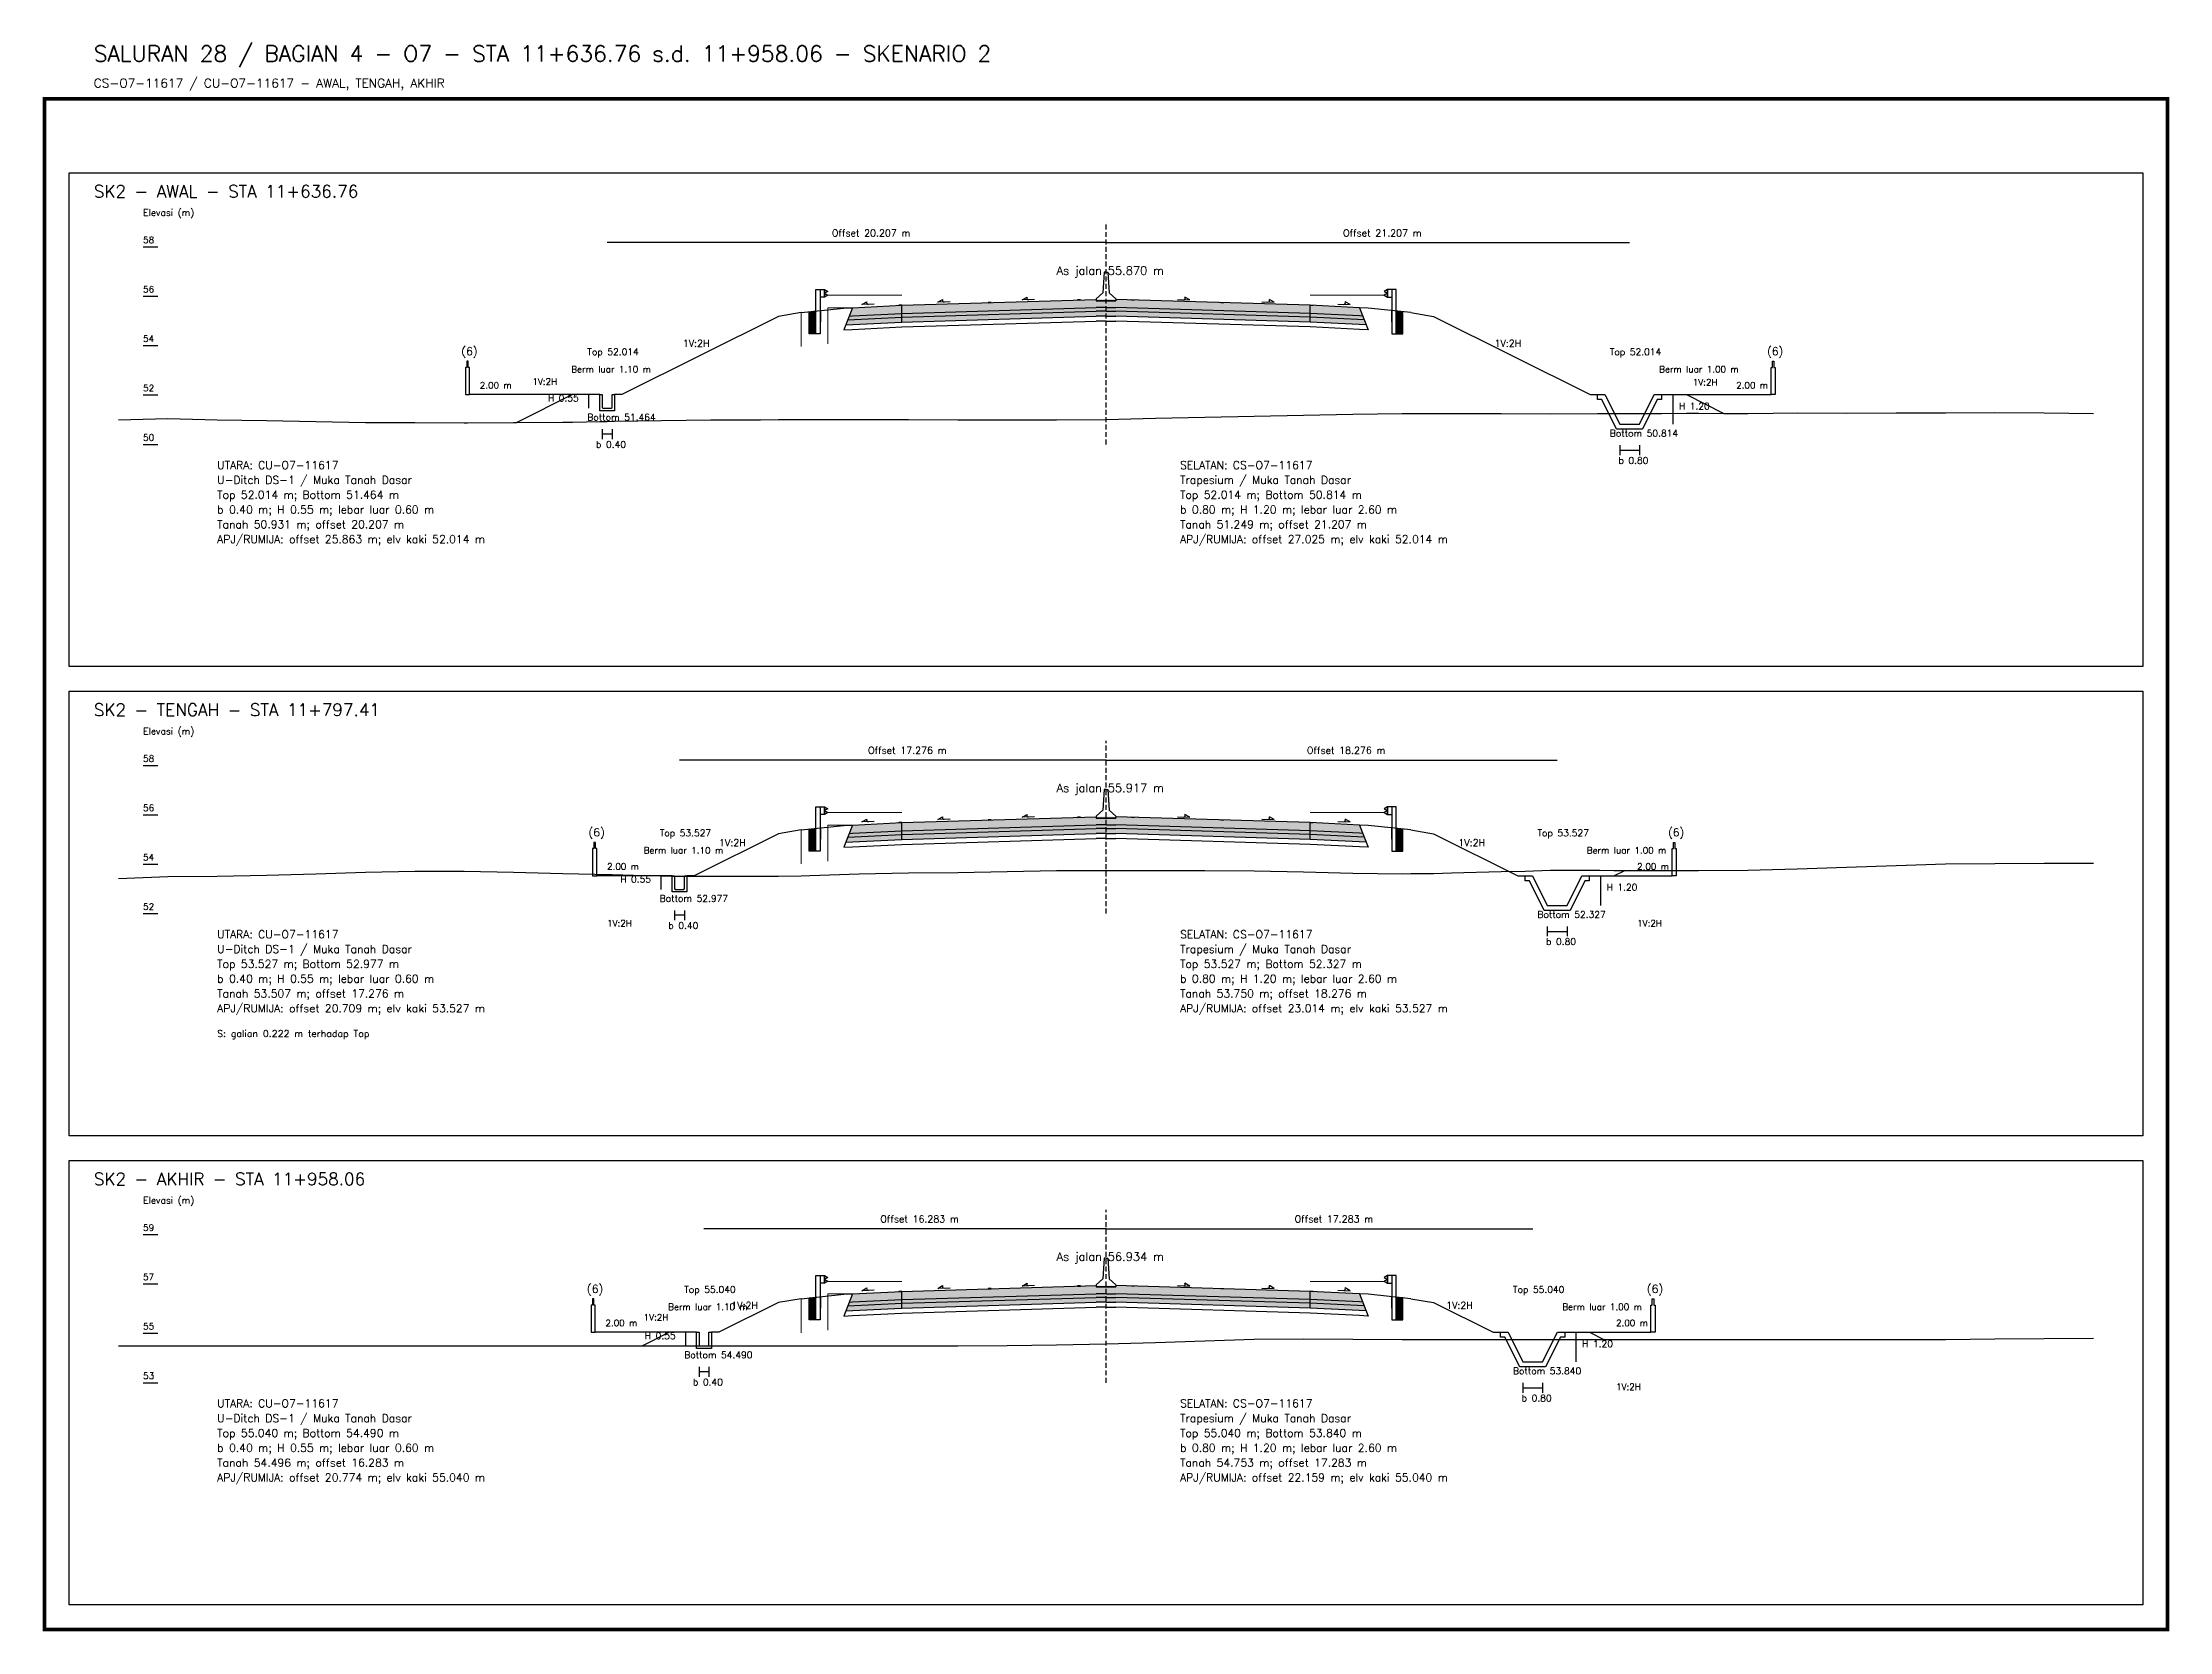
# Model space of a CAD drawing. Header units: metres. Extents: x -24715 to -24517, y 27498 to 30841.
# Drawn here: x -24614.6 to -24528.4, y 28792 to 28856.4 of the extents above; entities that cross this region are included whole.
import ezdxf

# ---------------------------------------------------------------- set-up
doc = ezdxf.new("R2010")
doc.units = ezdxf.units.M
doc.linetypes.add('PS_DASH', pattern=[0.3, 0.2, -0.1])
for name, color, linetype, lineweight in [('Dimensi', 230, 'Continuous', 20), ('GRS-ARSIR (HATCH)', 8, 'Continuous', 9), ('Guardrail', 20, 'Continuous', 30), ('HATCH - Beton ramping', 210, 'Continuous', 9), ('HATCH - LFA', 30, 'Continuous', 9), ('HATCH - Pavement', 50, 'Continuous', 9), ('Marka', 20, 'Continuous', 30), ('POT_ALL_GROUP', 2, 'Continuous', 70)]:
    doc.layers.add(name, color=color, linetype=linetype, lineweight=lineweight)
for name, color, linetype in [('POT_ALL_APJ', 2, 'Continuous'), ('POT_ALL_BORDER', 8, 'Continuous'), ('POT_ALL_CHANNEL2', 7, 'Continuous'), ('POT_ALL_DIM', 7, 'Continuous'), ('POT_ALL_GROUND', 1, 'Continuous'), ('POT_ALL_GUIDE', 8, 'Continuous'), ('POT_ALL_NOTE', 30, 'Continuous'), ('POT_ALL_ROAD', 4, 'Continuous')]:
    doc.layers.add(name, color=color, linetype=linetype)
doc.styles.get("Standard").update_dxf_attribs({"font": 'simplex.shx'})

msp = doc.modelspace()

# ---------------------------------------------------------------- texts
at = {"layer": 'POT_ALL_APJ'}
for s, height, p in [('(6)', 0.32, (-24597.63414, 28843.71642)), ('(6)', 0.32, (-24544.74595, 28843.71642)), ('2.00 m', 0.26, (-24596.88414, 28842.36642)), ('2.00 m', 0.26, (-24545.99595, 28842.36642)), ('(6)', 0.32, (-24592.47978, 28824.22944)), ('(6)', 0.32, (-24548.75748, 28824.22944)), ('2.00 m', 0.26, (-24591.72978, 28822.87944)), ('2.00 m', 0.26, (-24550.00748, 28822.87944)), ('(6)', 0.32, (-24592.54533, 28805.74245)), ('(6)', 0.32, (-24549.61235, 28805.74245)), ('2.00 m', 0.26, (-24591.79533, 28804.39245)), ('2.00 m', 0.26, (-24550.86235, 28804.39245))]:
    msp.add_text(s, height=height, dxfattribs=at).set_placement(p)
at = {"layer": 'POT_ALL_CHANNEL2'}
for s, height, p in [('Top 52.014', 0.27, (-24592.52816, 28843.71642)), ('Top 52.014', 0.27, (-24551.11414, 28843.71642)), ('Bottom 51.464', 0.27, (-24592.52816, 28841.06642)), ('Bottom 50.814', 0.27, (-24551.11414, 28840.41642)), ('UTARA: CU-O7-11617', 0.32, (-24607.52115, 28839.10229)), ('SELATAN: CS-O7-11617', 0.32, (-24568.52115, 28839.10229)), ('Top 53.527', 0.27, (-24589.59695, 28824.22944)), ('Top 53.527', 0.27, (-24554.04535, 28824.22944)), ('Bottom 52.977', 0.27, (-24589.59695, 28821.57944)), ('Bottom 52.327', 0.27, (-24554.04535, 28820.92944)), ('UTARA: CU-O7-11617', 0.32, (-24607.52115, 28820.10229)), ('SELATAN: CS-O7-11617', 0.32, (-24568.52115, 28820.10229)), ('Top 55.040', 0.27, (-24588.60463, 28805.74245)), ('Top 55.040', 0.27, (-24555.03766, 28805.74245)), ('Bottom 54.490', 0.27, (-24588.60463, 28803.09245)), ('Bottom 53.840', 0.27, (-24555.03766, 28802.44245)), ('UTARA: CU-O7-11617', 0.32, (-24607.52115, 28801.10229)), ('SELATAN: CS-O7-11617', 0.32, (-24568.52115, 28801.10229))]:
    msp.add_text(s, height=height, dxfattribs=at).set_placement(p)
at = {"layer": 'POT_ALL_DIM'}
for s, height, p in [('SK2 - AWAL - STA 11+636.76', 0.5, (-24612.52115, 28850.10229)), ('Elevasi (m)', 0.27, (-24610.52115, 28849.35229)), ('58', 0.26, (-24610.52115, 28848.25229)), ('Offset 20.207 m', 0.28, (-24582.62465, 28848.52229)), ('Offset 21.207 m', 0.28, (-24561.91764, 28848.52229)), ('As jalan 55.870 m', 0.34, (-24573.52115, 28846.97229)), ('56', 0.26, (-24610.52115, 28846.25229)), ('54', 0.26, (-24610.52115, 28844.25229)), ('1V:2H', 0.28, (-24588.65961, 28844.0507)), ('1V:2H', 0.28, (-24555.78268, 28844.0507)), ('Berm luar 1.10 m', 0.26, (-24593.17816, 28843.01642)), ('Berm luar 1.00 m', 0.26, (-24549.11414, 28843.01642)), ('52', 0.26, (-24610.52115, 28842.25229)), ('1V:2H', 0.26, (-24594.75615, 28842.51642)), ('1V:2H', 0.26, (-24547.75504, 28842.4869)), ('H 0.55', 0.27, (-24594.12816, 28841.84142)), ('H 1.20', 0.27, (-24548.31414, 28841.51642)), ('50', 0.26, (-24610.52115, 28840.25229)), ('b 0.40', 0.27, (-24592.17816, 28839.96642)), ('b 0.80', 0.27, (-24550.76414, 28839.31642)), ('U-Ditch DS-1 / Muka Tanah Dasar', 0.32, (-24607.52115, 28838.50229)), ('Trapesium / Muka Tanah Dasar', 0.32, (-24568.52115, 28838.50229)), ('Top 52.014 m; Bottom 51.464 m', 0.32, (-24607.52115, 28837.90229)), ('Top 52.014 m; Bottom 50.814 m', 0.32, (-24568.52115, 28837.90229)), ('Tanah 50.931 m; offset 20.207 m', 0.32, (-24607.52115, 28836.70229)), ('b 0.40 m; H 0.55 m; lebar luar 0.60 m', 0.32, (-24607.52115, 28837.30229)), ('Tanah 51.249 m; offset 21.207 m', 0.32, (-24568.52115, 28836.70229)), ('b 0.80 m; H 1.20 m; lebar luar 2.60 m', 0.32, (-24568.52115, 28837.30229)), ('APJ/RUMIJA: offset 25.863 m; elv kaki 52.014 m', 0.32, (-24607.52115, 28836.10229)), ('APJ/RUMIJA: offset 27.025 m; elv kaki 52.014 m', 0.32, (-24568.52115, 28836.10229)), ('SK2 - TENGAH - STA 11+797.41', 0.5, (-24612.52115, 28829.10229)), ('Elevasi (m)', 0.27, (-24610.52115, 28828.35229)), ('Offset 17.276 m', 0.28, (-24581.15905, 28827.5697)), ('Offset 18.276 m', 0.28, (-24563.38325, 28827.5697)), ('58', 0.26, (-24610.52115, 28827.25229)), ('As jalan 55.917 m', 0.34, (-24573.52115, 28826.0197)), ('56', 0.26, (-24610.52115, 28825.25229)), ('1V:2H', 0.28, (-24587.19401, 28823.83091)), ('1V:2H', 0.28, (-24557.24829, 28823.83091)), ('54', 0.26, (-24610.52115, 28823.25229)), ('Berm luar 1.10 m', 0.26, (-24590.24695, 28823.52944)), ('Berm luar 1.00 m', 0.26, (-24552.04535, 28823.52944)), ('H 0.55', 0.27, (-24591.19695, 28822.35444)), ('52', 0.26, (-24610.52115, 28821.25229)), ('H 1.20', 0.27, (-24551.24535, 28822.02944)), ('1V:2H', 0.26, (-24591.72978, 28820.57944)), ('b 0.40', 0.27, (-24589.24695, 28820.47944)), ('1V:2H', 0.26, (-24550.00748, 28820.57944)), ('U-Ditch DS-1 / Muka Tanah Dasar', 0.32, (-24607.52115, 28819.50229)), ('Trapesium / Muka Tanah Dasar', 0.32, (-24568.52115, 28819.50229)), ('b 0.80', 0.27, (-24553.69535, 28819.82944)), ('Top 53.527 m; Bottom 52.977 m', 0.32, (-24607.52115, 28818.90229)), ('Top 53.527 m; Bottom 52.327 m', 0.32, (-24568.52115, 28818.90229)), ('b 0.40 m; H 0.55 m; lebar luar 0.60 m', 0.32, (-24607.52115, 28818.30229)), ('b 0.80 m; H 1.20 m; lebar luar 2.60 m', 0.32, (-24568.52115, 28818.30229)), ('Tanah 53.507 m; offset 17.276 m', 0.32, (-24607.52115, 28817.70229)), ('APJ/RUMIJA: offset 20.709 m; elv kaki 53.527 m', 0.32, (-24607.52115, 28817.10229)), ('Tanah 53.750 m; offset 18.276 m', 0.32, (-24568.52115, 28817.70229)), ('APJ/RUMIJA: offset 23.014 m; elv kaki 53.527 m', 0.32, (-24568.52115, 28817.10229)), ('SK2 - AKHIR - STA 11+958.06', 0.5, (-24612.52115, 28810.10229)), ('Elevasi (m)', 0.27, (-24610.52115, 28809.35229)), ('Offset 16.283 m', 0.28, (-24580.66289, 28808.58656)), ('Offset 17.283 m', 0.28, (-24563.87941, 28808.58656)), ('59', 0.26, (-24610.52115, 28808.25229)), ('As jalan 56.934 m', 0.34, (-24573.52115, 28807.03656)), ('57', 0.26, (-24610.52115, 28806.25229)), ('Berm luar 1.10 m', 0.26, (-24589.25463, 28805.04245)), ('1V:2H', 0.28, (-24586.69785, 28805.09585)), ('1V:2H', 0.28, (-24557.74445, 28805.09585)), ('Berm luar 1.00 m', 0.26, (-24553.03766, 28805.04245)), ('55', 0.26, (-24610.52115, 28804.25229)), ('1V:2H', 0.26, (-24590.24998, 28804.6198)), ('H 0.55', 0.27, (-24590.20463, 28803.86745)), ('H 1.20', 0.27, (-24552.23766, 28803.54245)), ('53', 0.26, (-24610.52115, 28802.25229)), ('b 0.40', 0.27, (-24588.25463, 28801.99245)), ('1V:2H', 0.26, (-24550.86235, 28801.80484)), ('U-Ditch DS-1 / Muka Tanah Dasar', 0.32, (-24607.52115, 28800.50229)), ('Trapesium / Muka Tanah Dasar', 0.32, (-24568.52115, 28800.50229)), ('b 0.80', 0.27, (-24554.68766, 28801.34245)), ('Top 55.040 m; Bottom 54.490 m', 0.32, (-24607.52115, 28799.90229)), ('Top 55.040 m; Bottom 53.840 m', 0.32, (-24568.52115, 28799.90229)), ('b 0.40 m; H 0.55 m; lebar luar 0.60 m', 0.32, (-24607.52115, 28799.30229)), ('b 0.80 m; H 1.20 m; lebar luar 2.60 m', 0.32, (-24568.52115, 28799.30229)), ('Tanah 54.496 m; offset 16.283 m', 0.32, (-24607.52115, 28798.70229)), ('APJ/RUMIJA: offset 20.774 m; elv kaki 55.040 m', 0.32, (-24607.52115, 28798.10229)), ('Tanah 54.753 m; offset 17.283 m', 0.32, (-24568.52115, 28798.70229)), ('APJ/RUMIJA: offset 22.159 m; elv kaki 55.040 m', 0.32, (-24568.52115, 28798.10229))]:
    msp.add_text(s, height=height, dxfattribs=at).set_placement(p)
at = {"layer": 'POT_ALL_GROUP', "lineweight": 0}
for s, height, p in [('SALURAN 28 / BAGIAN 4 - O7 - STA 11+636.76 s.d. 11+958.06 - SKENARIO 2', 0.65, (-24612.52115, 28855.60229)), ('CS-O7-11617 / CU-O7-11617 - AWAL, TENGAH, AKHIR', 0.36, (-24612.52115, 28854.55229))]:
    msp.add_text(s, height=height, dxfattribs=at).set_placement(p)
at = {"layer": 'POT_ALL_NOTE'}
msp.add_text('S: galian 0.222 m terhadap Top', height=0.28, dxfattribs=at).set_placement((-24607.52115, 28816.10229))

# ---------------------------------------------------------------- blocks, each defined once
blk = doc.blocks.new('JALAN_ASLI_TIPIKAL_2OKT_METER')
at = {"layer": 'Guardrail', "lineweight": 9}
h = blk.add_hatch(dxfattribs=at)
h.set_pattern_fill('JIS_LC_20', color=256, scale=0.002)
h.set_pattern_definition([(45, (-29.65569, -21.99233), (-0.02828427, 0.02828427), []), (45, (-29.65489, -21.99233), (-0.02828427, 0.02828427), [])])
h.paths.add_polyline_path([(-12.025, -1.394), (-11.753, -1.394), (-11.753, -0.471), (-12.018, -0.498)])
h = blk.add_hatch(dxfattribs=at)
h.set_pattern_fill('JIS_LC_20', color=256, scale=0.002)
h.set_pattern_definition([(45, (-29.40569, -21.99233), (-0.02828427, 0.02828427), []), (45, (-29.40489, -21.99233), (-0.02828427, 0.02828427), [])])
h.paths.add_polyline_path([(12.018, -0.498), (11.753, -0.471), (11.753, -1.394), (12.025, -1.394)])
at = {"layer": 'HATCH - Beton ramping'}
h = blk.add_hatch(dxfattribs=at)
h.set_pattern_fill('AR-CONC', color=256, scale=0.0005)
h.set_pattern_definition([(50, (-28.949556, -21.99233), (0.09109233, -0.00796954), [0.009525, -0.104775]), (355, (-28.94956, -21.99233), (-0.0176217, 0.09552842), [0.00762, -0.0838203]), (100.45144, (-28.941965, -21.992995), (0.07347062, 0.08755888), [0.008095, -0.08904512]), (46.1842, (-28.94956, -21.96693), (0.13553952, -0.02102116), [0.0142875, -0.1571625]), (96.63556, (-28.93826, -21.96868), (0.11870207, 0.12371306), [0.0121425, -0.1335678]), (351.18415, (-28.94956, -21.96693), (0.11870207, 0.12371306), [0.01143, -0.12572987]), (21, (-28.936856, -21.97328), (0.0758072, -0.0511326), [0.009525, -0.104775]), (326, (-28.93686, -21.97328), (0.03090101, 0.09209398), [0.00762, -0.08382]), (71.45144, (-28.93054, -21.97754), (0.1067082, 0.04096138), [0.008095, -0.08904497]), (37.5, (-28.949556, -21.99233), (0.001544302, 0.04227752), [0, -0.082804, 0, -0.08509, 0, -0.0841375]), (7.5, (-28.949556, -21.99233), (0.03340983, 0.05009029), [0, -0.048514, 0, -0.080899, 0, -0.0320675]), (327.5, (-28.977877, -21.99233), (0.067795298, -0.002864372), [0, -0.03175, 0, -0.09906, 0, -0.131445]), (317.5, (-28.990577, -21.99233), (0.07406459, 0.01271325), [0, -0.041275, 0, -0.065786, 0, -0.093345])])
h.paths.add_polyline_path([(-8.27, -0.566), (-10.401, -0.666), (-10.461, -0.826), (-8.27, -0.716)])
h.paths.add_polyline_path([(-0.4, -0.48), (0, -0.48), (0, -0.33), (-0.4, -0.33), (-8.27, -0.566), (-8.27, -0.716)])
h = blk.add_hatch(dxfattribs=at)
h.set_pattern_fill('AR-CONC', color=256, scale=0.0005)
h.set_pattern_definition([(50, (-28.699556, -21.99233), (0.09109233, -0.00796954), [0.009525, -0.104775]), (355, (-28.69956, -21.99233), (-0.01762171, 0.09552842), [0.00762, -0.0838203]), (100.45144, (-28.691965, -21.992995), (0.07347062, 0.08755888), [0.008095, -0.08904512]), (46.1842, (-28.69956, -21.96693), (0.13553952, -0.02102116), [0.0142875, -0.1571625]), (96.63556, (-28.68826, -21.96868), (0.11870207, 0.12371306), [0.0121425, -0.1335678]), (351.18415, (-28.69956, -21.96693), (0.11870207, 0.12371306), [0.01143, -0.12572987]), (21, (-28.686856, -21.97328), (0.0758072, -0.0511326), [0.009525, -0.104775]), (326, (-28.68686, -21.97328), (0.03090101, 0.09209398), [0.00762, -0.08382]), (71.45144, (-28.68054, -21.97754), (0.10670821, 0.04096138), [0.008095, -0.08904497]), (37.5, (-28.699556, -21.99233), (0.001544302, 0.04227752), [0, -0.082804, 0, -0.08509, 0, -0.0841375]), (7.5, (-28.699556, -21.99233), (0.03340983, 0.050090287), [0, -0.048514, 0, -0.080899, 0, -0.0320675]), (327.5, (-28.727877, -21.99233), (0.067795298, -0.002864372), [0, -0.03175, 0, -0.09906, 0, -0.131445]), (317.5, (-28.740577, -21.99233), (0.07406459, 0.012713246), [0, -0.041275, 0, -0.065786, 0, -0.093345])])
h.paths.add_polyline_path([(8.27, -0.566), (10.401, -0.666), (10.461, -0.826), (8.27, -0.716)])
h.paths.add_polyline_path([(0.4, -0.48), (0, -0.48), (0, -0.33), (0.4, -0.33), (8.27, -0.566), (8.27, -0.716)])
at = {"layer": 'HATCH - LFA'}
h = blk.add_hatch(dxfattribs=at)
h.set_pattern_fill('GRAVEL', color=256, scale=0.0075)
h.set_pattern_definition([(228.012788, (-28.812396, -21.801831), (-1.524, -1.7145), [0.0256291, -2.5372863]), (184.96974, (-28.829541, -21.820881), (2.2859999991, 0.1905000109), [0.04398035, -4.3540537]), (132.510447, (-28.873356, -21.824691), (1.9050000008, -2.0954999993), [0.0310111, -3.0701042]), (267.27369, (-28.947651, -21.872316), (0.1905000004, 3.81), [0.0400503, -3.9649828]), (292.833654, (-28.949556, -21.912321), (-0.9525, 2.286), [0.0392725, -3.8879856]), (357.27369, (-28.934316, -21.948516), (-3.81, 0.1905000004), [0.0400503, -3.9649828]), (37.69424, (-28.894311, -21.950421), (-2.4764999999, -1.9050000001), [0.0529645, -5.24348365]), (72.255328, (-28.852401, -21.918036), (1.3335000004, 4.1909999999), [0.050004, -4.95039425]), (121.429566, (-28.837161, -21.870411), (-1.5240000002, 2.4764999999), [0.040186, -3.9784159]), (175.23636, (-28.858116, -21.836121), (2.0955, -0.1905), [0.0458785, -2.2480453]), (222.397438, (-28.903836, -21.832311), (-2.2859999999, -2.0955000001), [0.05933084, -5.8737579]), (138.814075, (-28.759056, -21.874221), (-1.3335, 1.143), [0.0202503, -2.0047924]), (171.469234, (-28.774296, -21.860886), (2.4765, -0.3809999996), [0.03852615, -3.8140979]), (225, (-28.8124, -21.85517), (0, -0.1905), [0.0269407, -0.242467]), (203.19859, (-28.82573, -21.832311), (0.9525, 0.381), [0.0145081, -1.4362967]), (291.80141, (-28.839066, -21.838026), (-0.1905, 0.5715), [0.0205174, -1.0053565]), (30.96376, (-28.831446, -21.857076), (0.5715, 0.381), [0.033324, -1.0774724]), (161.56505, (-28.80287, -21.83993), (0.381, -0.1905), [0.0240965, -0.5783174]), (16.38954, (-28.949556, -21.838026), (1.905, 0.5715), [0.0337566, -3.341912]), (70.346176, (-28.917171, -21.828501), (-0.762, -2.0955), [0.0283199, -2.8036662]), (293.19859, (-28.80287, -21.801831), (-0.381, 0.9525), [0.029016, -1.4217888]), (343.61046, (-28.791441, -21.828501), (-1.905, 0.5715), [0.0337566, -3.341912]), (339.443955, (-28.949556, -21.956136), (-0.9525, 0.381), [0.0325526, -1.5950801]), (294.77514, (-28.919076, -21.967566), (-0.952500001, 2.0954999995), [0.0272754, -2.7002695]), (66.80141, (-28.800966, -21.992331), (0.381, 0.9525), [0.029016, -1.4217888]), (17.354025, (-28.789536, -21.965661), (-2.4765, -0.762), [0.0319337, -3.1614282]), (69.443955, (-28.89431, -21.992331), (-0.381, -0.9525), [0.0162763, -1.6113564]), (101.30993, (-28.812396, -21.99233), (-0.1905, 0.762), [0.0097136, -0.9616496]), (165.96376, (-28.8143, -21.982806), (0.5715, -0.1905), [0.0392725, -0.7461791]), (186.009006, (-28.852401, -21.973281), (1.905, 0.1905), [0.036395, -3.6031024]), (303.69007, (-28.831446, -21.87422), (-0.1905, 0.381), [0.0274743, -0.6593832]), (353.157227, (-28.816206, -21.897081), (3.2385, -0.3809999998), [0.0479668, -4.7487007]), (60.945396, (-28.76858, -21.902796), (-0.762, -1.3335), [0.0196131, -1.9417044]), (90, (-28.75906, -21.88565), (-0.1905, 0.1905), [0.01143, -0.17907]), (120.256437, (-28.856211, -21.967566), (0.762, -1.3335), [0.026465, -2.6200456]), (48.012787, (-28.869546, -21.944706), (1.524, 1.7145), [0.0512582, -2.5116572]), (0, (-28.83526, -21.9066), (0.1905, 0.1905), [0.04953, -0.14097]), (325.304846, (-28.785726, -21.906606), (1.9050000007, -1.333499999), [0.0301207, -2.9819488]), (254.0546, (-28.76096, -21.92375), (-0.1905, -0.762), [0.0277372, -1.3591238]), (207.645975, (-28.768581, -21.950421), (-3.6195000001, -1.9049999997), [0.0451609, -4.4709348]), (175.426079, (-28.808586, -21.971376), (-2.4765, 0.1905), [0.0477772, -4.7299385])])
h.paths.add_polyline_path([(-8.27, -0.716), (-10.461, -0.826), (-10.54, -1.03), (-8.27, -0.916)])
h.paths.add_polyline_path([(-0.4, -0.68), (0, -0.68), (0, -0.48), (-0.4, -0.48), (-8.27, -0.716), (-8.27, -0.916)])
h = blk.add_hatch(dxfattribs=at)
h.set_pattern_fill('GRAVEL', color=256, scale=0.0075)
h.set_pattern_definition([(228.012788, (-28.562396, -21.801831), (-1.524, -1.7145), [0.0256291, -2.5372863]), (184.96974, (-28.579541, -21.820881), (2.2859999991, 0.1905000109), [0.04398035, -4.3540537]), (132.510447, (-28.623356, -21.824691), (1.9050000008, -2.0954999993), [0.0310111, -3.0701042]), (267.27369, (-28.697651, -21.872316), (0.1905000004, 3.81), [0.04005034, -3.9649828]), (292.833654, (-28.699556, -21.912321), (-0.9525, 2.286), [0.0392725, -3.8879856]), (357.27369, (-28.684316, -21.948516), (-3.81, 0.1905000004), [0.04005034, -3.9649828]), (37.69424, (-28.644311, -21.950421), (-2.4764999999, -1.9050000001), [0.0529645, -5.24348365]), (72.255328, (-28.602401, -21.918036), (1.3335000004, 4.1909999999), [0.050004, -4.95039425]), (121.429566, (-28.587161, -21.870411), (-1.5240000002, 2.4764999999), [0.040186, -3.9784159]), (175.23636, (-28.608116, -21.836121), (2.0955, -0.1905000003), [0.0458785, -2.2480453]), (222.397438, (-28.653836, -21.832311), (-2.2859999999, -2.0955000001), [0.05933084, -5.87375794]), (138.814075, (-28.509056, -21.874221), (-1.3335, 1.143), [0.02025034, -2.0047924]), (171.469234, (-28.524296, -21.860886), (2.4765, -0.3809999996), [0.03852615, -3.8140979]), (225, (-28.5624, -21.85517), (0, -0.1905), [0.0269407, -0.242467]), (203.19859, (-28.57573, -21.832311), (0.9525, 0.381), [0.0145081, -1.4362967]), (291.80141, (-28.589066, -21.838026), (-0.1905, 0.5715), [0.0205174, -1.0053565]), (30.96376, (-28.581446, -21.857076), (0.5715, 0.381), [0.033324, -1.0774724]), (161.56505, (-28.55287, -21.83993), (0.381, -0.1905), [0.0240965, -0.57831736]), (16.38954, (-28.699556, -21.838026), (1.905, 0.5715), [0.0337566, -3.341912]), (70.346176, (-28.667171, -21.828501), (-0.762, -2.0955), [0.0283199, -2.8036662]), (293.19859, (-28.55287, -21.801831), (-0.381, 0.9525), [0.029016, -1.4217888]), (343.61046, (-28.541441, -21.828501), (-1.905, 0.5714999999), [0.0337566, -3.341912]), (339.443955, (-28.699556, -21.956136), (-0.9525, 0.381), [0.03255264, -1.5950801]), (294.77514, (-28.669076, -21.967566), (-0.952500001, 2.0954999995), [0.0272754, -2.7002695]), (66.80141, (-28.550966, -21.992331), (0.381, 0.9525), [0.029016, -1.4217888]), (17.354025, (-28.539536, -21.965661), (-2.4765, -0.7620000002), [0.0319337, -3.1614282]), (69.443955, (-28.64431, -21.992331), (-0.381, -0.9525), [0.0162763, -1.6113564]), (101.30993, (-28.562396, -21.99233), (-0.1905, 0.762), [0.0097136, -0.9616496]), (165.96376, (-28.5643, -21.982806), (0.5715, -0.1905), [0.0392725, -0.7461791]), (186.009006, (-28.602401, -21.973281), (1.905, 0.1905), [0.036395, -3.6031024]), (303.69007, (-28.581446, -21.87422), (-0.1905, 0.381), [0.0274743, -0.6593832]), (353.157227, (-28.566206, -21.897081), (3.2385, -0.3809999998), [0.04796676, -4.7487007]), (60.945396, (-28.51858, -21.902796), (-0.762, -1.3335), [0.0196131, -1.9417044]), (90, (-28.50906, -21.88565), (-0.1905, 0.1905), [0.01143, -0.17907]), (120.256437, (-28.606211, -21.967566), (0.762, -1.3335), [0.026465, -2.62004556]), (48.012787, (-28.619546, -21.944706), (1.524, 1.7145), [0.0512582, -2.5116572]), (0, (-28.58526, -21.9066), (0.1905, 0.1905), [0.04953, -0.14097]), (325.304846, (-28.535726, -21.906606), (1.9050000007, -1.333499999), [0.0301207, -2.98194875]), (254.054604, (-28.51096, -21.92375), (-0.1905, -0.762), [0.0277372, -1.35912375]), (207.645975, (-28.518581, -21.950421), (-3.6195000001, -1.9049999997), [0.0451609, -4.4709348]), (175.426079, (-28.558586, -21.971376), (-2.4765, 0.1905), [0.0477772, -4.7299385])])
h.paths.add_polyline_path([(8.27, -0.716), (10.461, -0.826), (10.54, -1.03), (8.27, -0.916)])
h.paths.add_polyline_path([(0.4, -0.68), (0, -0.68), (0, -0.48), (0.4, -0.48), (8.27, -0.716), (8.27, -0.916)])
at = {"layer": 'HATCH - Pavement'}
h = blk.add_hatch(dxfattribs=at)
h.set_pattern_fill('AR-CONC', color=256, scale=0.001)
h.set_pattern_definition([(50, (-89.43046, -52.62889), (0.18218467, -0.01593909), [0.01905, -0.20955]), (355, (-89.43046, -52.6289), (-0.03524342, 0.19105685), [0.01524, -0.1676406]), (100.45144, (-89.41528, -52.63022), (0.14694125, 0.17511775), [0.01619, -0.17809024]), (46.1842, (-89.43046, -52.5781), (0.27107904, -0.04204233), [0.028575, -0.314325]), (96.63556, (-89.40787, -52.5816), (0.23740413, 0.2474261), [0.024285, -0.2671356]), (351.18415, (-89.43046, -52.5781), (0.2374041, 0.2474261), [0.02286, -0.2514597]), (21, (-89.40506, -52.59079), (0.1516144, -0.1022652), [0.01905, -0.20955]), (326, (-89.40506, -52.5908), (0.06180203, 0.18418797), [0.01524, -0.16764]), (71.45144, (-89.39243, -52.59931), (0.21341642, 0.08192277), [0.01619, -0.17808994]), (37.5, (-89.43046, -52.62889), (0.003088603, 0.08455504), [0, -0.165608, 0, -0.17018, 0, -0.168275]), (7.5, (-89.43046, -52.62889), (0.06681966, 0.100180575), [0, -0.097028, 0, -0.161798, 0, -0.064135]), (327.5, (-89.4871, -52.62889), (0.135590595, -0.005728744), [0, -0.0635, 0, -0.19812, 0, -0.26289]), (317.5, (-89.5125, -52.62889), (0.14812918, 0.02542649), [0, -0.08255, 0, -0.131572, 0, -0.18669])])
h.paths.add_polyline_path([(-8.27, -0.236), (-10.27, -0.336), (-10.401, -0.673), (-10.27, -0.666), (-8.27, -0.566)])
h.paths.add_polyline_path([(-0.4, -0.33), (0, -0.33), (0, 0), (-0.4, 0), (-8.27, -0.236), (-8.27, -0.566)])
h = blk.add_hatch(dxfattribs=at)
h.set_pattern_fill('AR-CONC', color=256, scale=0.001)
h.set_pattern_definition([(50, (-89.18046, -52.62889), (0.18218467, -0.01593909), [0.01905, -0.20955]), (355, (-89.18046, -52.6289), (-0.03524342, 0.19105685), [0.01524, -0.16764058]), (100.45144, (-89.16528, -52.63022), (0.14694125, 0.17511775), [0.01619, -0.17809024]), (46.1842, (-89.18046, -52.5781), (0.27107904, -0.04204233), [0.028575, -0.314325]), (96.63556, (-89.15787, -52.5816), (0.23740413, 0.2474261), [0.024285, -0.2671356]), (351.18415, (-89.18046, -52.5781), (0.2374041, 0.2474261), [0.02286, -0.2514597]), (21, (-89.15506, -52.59079), (0.1516144, -0.1022652), [0.01905, -0.20955]), (326, (-89.15506, -52.5908), (0.06180203, 0.18418797), [0.01524, -0.16764]), (71.45144, (-89.14243, -52.59931), (0.21341642, 0.08192277), [0.01619, -0.17808994]), (37.5, (-89.18046, -52.62889), (0.003088603, 0.08455504), [0, -0.165608, 0, -0.17018, 0, -0.168275]), (7.5, (-89.18046, -52.62889), (0.06681966, 0.100180575), [0, -0.097028, 0, -0.161798, 0, -0.064135]), (327.5, (-89.2371, -52.62889), (0.135590595, -0.005728744), [0, -0.0635, 0, -0.19812, 0, -0.26289]), (317.5, (-89.2625, -52.62889), (0.14812918, 0.02542649), [0, -0.08255, 0, -0.131572, 0, -0.18669])])
h.paths.add_polyline_path([(8.27, -0.236), (10.27, -0.336), (10.401, -0.673), (10.27, -0.666), (8.27, -0.566)])
h.paths.add_polyline_path([(0.4, -0.33), (0, -0.33), (0, 0), (0.4, 0), (8.27, -0.236), (8.27, -0.566)])
at = {"layer": 'Marka'}
h = blk.add_hatch(color=256, dxfattribs=at)
h.dxf.hatch_style = 1
h.paths.add_polyline_path([(-8.27, -0.23), (-8.39, -0.236), (-8.39, -0.242), (-8.27, -0.236)])
h.paths.add_polyline_path([(-4.65, -0.122), (-4.77, -0.125), (-4.77, -0.131), (-4.65, -0.128)])
h.paths.add_polyline_path([(-1.03, -0.019), (-1.03, -0.013), (-1.15, -0.017), (-1.15, -0.023)])
h = blk.add_hatch(color=256, dxfattribs=at)
h.dxf.hatch_style = 1
h.paths.add_polyline_path([(8.27, -0.23), (8.39, -0.236), (8.39, -0.242), (8.27, -0.236)])
h.paths.add_polyline_path([(4.65, -0.122), (4.77, -0.125), (4.77, -0.131), (4.65, -0.128)])
h.paths.add_polyline_path([(1.03, -0.019), (1.03, -0.013), (1.15, -0.017), (1.15, -0.023)])
for p, q in [((-8.27, -0.236), (-0.4, 0)), ((8.27, -0.236), (0.4, 0)), ((-12.353, -0.533), (-10.622, -0.354)), ((-10.27, -0.336), (-10.62, -1.234)), ((-10.62, -0.354), (-10.27, -0.336)), ((-10.461, -0.826), (-8.27, -0.716)), ((-10.401, -0.673), (-10.27, -0.666)), ((-10.27, -0.336), (-8.27, -0.236)), ((-10.27, -0.666), (-8.27, -0.566)), ((-8.27, -0.916), (-8.27, -0.236)), ((-8.27, -0.566), (-0.4, -0.33)), ((-8.27, -0.716), (-0.4, -0.48)), ((-8.27, -0.916), (-0.4, -0.68)), ((0, -0.05), (-0.4, -0.05)), ((0, -0.33), (-0.4, -0.33)), ((0, -0.48), (-0.4, -0.48)), ((0, -0.68), (-0.4, -0.68)), ((0, -0.05), (0.4, -0.05)), ((0, -0.33), (0.4, -0.33)), ((0, -0.48), (0.4, -0.48)), ((0, -0.68), (0.4, -0.68)), ((8.27, -0.566), (0.4, -0.33)), ((8.27, -0.716), (0.4, -0.48)), ((8.27, -0.916), (0.4, -0.68)), ((8.27, -0.916), (8.27, -0.236)), ((10.27, -0.336), (8.27, -0.236)), ((10.27, -0.666), (8.27, -0.566)), ((10.461, -0.826), (8.27, -0.716)), ((10.27, -0.336), (10.62, -1.234)), ((10.62, -0.354), (10.27, -0.336)), ((10.401, -0.673), (10.27, -0.666)), ((12.353, -0.533), (10.622, -0.354)), ((-10.62, -1.234), (-10.27, -1.216)), ((-10.54, -1.03), (-8.27, -0.916)), ((-10.27, -1.216), (-8.27, -1.116)), ((-8.27, -1.116), (-0.4, -0.88)), ((0, -0.88), (-0.4, -0.88)), ((0, -0.88), (0.4, -0.88)), ((8.27, -1.116), (0.4, -0.88)), ((10.54, -1.03), (8.27, -0.916)), ((10.27, -1.216), (8.27, -1.116)), ((10.62, -1.234), (10.27, -1.216))]:
    blk.add_line(p, q)
for points in [[(0, 1.11), (-0.075, 1.11), (-0.125, 0.27), (-0.4, 0.03), (-0.4, -0.05), (0, -0.05)], [(0, 1.11), (0.075, 1.11), (0.125, 0.27), (0.4, 0.03), (0.4, -0.05), (0, -0.05)], [(-6.818, -0.116), (-6.616, 0)], [(-3.401, -0.02), (-3.199, 0.096)], [(3.401, -0.02), (3.199, 0.096)], [(6.818, -0.116), (6.616, 0)], [(-9.887, -0.208), (-9.686, -0.092)], [(-9.387, -0.193), (-9.887, -0.208)], [(-6.318, -0.101), (-6.818, -0.116)], [(-2.901, -0.005), (-3.401, -0.02)], [(2.901, -0.005), (3.401, -0.02)], [(6.318, -0.101), (6.818, -0.116)], [(9.387, -0.193), (9.887, -0.208)], [(9.887, -0.208), (9.686, -0.092)]]:
    blk.add_lwpolyline(points)
for centre, start, end in [((-6.556, -0.037), 148.28164, 271.71836), ((-3.139, 0.059), 148.28164, 271.71836), ((3.139, 0.059), 268.28164, 31.71836), ((6.556, -0.037), 268.28164, 31.71836), ((-9.625, -0.129), 148.28164, 271.71836), ((9.625, -0.129), 268.28164, 31.71836)]:
    blk.add_arc(centre, 0.0711, start, end)
at = {"layer": 'Dimensi'}
for p, q in [((-8.27, 0.168), (-11.27, 0.168)), ((8.27, 0.168), (11.27, 0.168))]:
    blk.add_line(p, q, dxfattribs=at)
at = {"layer": 'GRS-ARSIR (HATCH)'}
for p, q in [((-12.353, -0.533), (-12.353, -1.909)), ((-11.27, -0.336), (-11.27, -1.803)), ((-10.27, -0.336), (-11.27, -0.336))]:
    blk.add_line(p, q, dxfattribs=at)
at = {"layer": 'Guardrail'}
for points in [[(-11.753, -1.394), (-11.753, 0.406), (-11.575, 0.406), (-11.575, -1.394), (-11.753, -1.394)], [(-11.575, 0.406), (-11.397, 0.406), (-11.397, 0.094), (-11.575, 0.094)], [(-11.397, 0.25), (-11.397, 0.406), (-11.262, 0.328), (-11.397, 0.25)], [(-11.397, 0.094), (-11.397, 0.25), (-11.262, 0.172), (-11.397, 0.094)], [(11.397, 0.25), (11.397, 0.406), (11.262, 0.328), (11.397, 0.25)], [(11.397, 0.094), (11.397, 0.25), (11.262, 0.172), (11.397, 0.094)], [(11.575, 0.406), (11.397, 0.406), (11.397, 0.094), (11.575, 0.094)], [(11.753, -1.394), (11.753, 0.406), (11.575, 0.406), (11.575, -1.394), (11.753, -1.394)], [(-11.575, -1.394), (-12.025, -1.394), (-12.018, -0.498), (-11.568, -0.453), (-11.575, -1.394)], [(11.575, -1.394), (12.025, -1.394), (12.018, -0.498), (11.568, -0.453), (11.575, -1.394)]]:
    blk.add_lwpolyline(points, dxfattribs=at)
at = {"layer": 'Marka'}
for points in [[(-8.39, -0.242), (-8.27, -0.236), (-8.27, -0.23), (-8.39, -0.236), (-8.39, -0.242)], [(8.39, -0.242), (8.27, -0.236), (8.27, -0.23), (8.39, -0.236), (8.39, -0.242)]]:
    blk.add_lwpolyline(points, dxfattribs=at)
for points in [[(-4.65, -0.122), (-4.77, -0.125), (-4.77, -0.131), (-4.65, -0.128)], [(-1.03, -0.013), (-1.15, -0.017), (-1.15, -0.023), (-1.03, -0.019)], [(1.03, -0.013), (1.15, -0.017), (1.15, -0.023), (1.03, -0.019)], [(4.65, -0.122), (4.77, -0.125), (4.77, -0.131), (4.65, -0.128)]]:
    blk.add_lwpolyline(points, close=True, dxfattribs=at)

# ---------------------------------------------------------------- linework, layer by layer
at = {"layer": 'POT_ALL_APJ', "linetype": 'Continuous'}
for points in [[(-24597.46914, 28843.22083), (-24597.46914, 28842.11642), (-24597.29914, 28842.11642), (-24597.29914, 28843.22083), (-24597.35414, 28843.22083), (-24597.35414, 28843.47083), (-24597.38414, 28843.47083), (-24597.41414, 28843.47083), (-24597.41414, 28843.22083), (-24597.46914, 28843.22083)], [(-24544.41095, 28843.22083), (-24544.41095, 28842.11642), (-24544.58095, 28842.11642), (-24544.58095, 28843.22083), (-24544.52595, 28843.22083), (-24544.52595, 28843.47083), (-24544.49595, 28843.47083), (-24544.46595, 28843.47083), (-24544.46595, 28843.22083), (-24544.41095, 28843.22083)], [(-24593.12816, 28842.11642), (-24597.29914, 28842.11642)], [(-24548.01414, 28842.11642), (-24544.58095, 28842.11642)], [(-24592.31478, 28823.73385), (-24592.31478, 28822.62944), (-24592.14478, 28822.62944), (-24592.14478, 28823.73385), (-24592.19978, 28823.73385), (-24592.19978, 28823.98385), (-24592.22978, 28823.98385), (-24592.25978, 28823.98385), (-24592.25978, 28823.73385), (-24592.31478, 28823.73385)], [(-24548.42248, 28823.73385), (-24548.42248, 28822.62944), (-24548.59248, 28822.62944), (-24548.59248, 28823.73385), (-24548.53748, 28823.73385), (-24548.53748, 28823.98385), (-24548.50748, 28823.98385), (-24548.47748, 28823.98385), (-24548.47748, 28823.73385), (-24548.42248, 28823.73385)], [(-24590.19695, 28822.62944), (-24592.14478, 28822.62944)], [(-24550.94535, 28822.62944), (-24548.59248, 28822.62944)], [(-24592.38033, 28805.24686), (-24592.38033, 28804.14245), (-24592.21033, 28804.14245), (-24592.21033, 28805.24686), (-24592.26533, 28805.24686), (-24592.26533, 28805.49686), (-24592.29533, 28805.49686), (-24592.32533, 28805.49686), (-24592.32533, 28805.24686), (-24592.38033, 28805.24686)], [(-24549.27735, 28805.24686), (-24549.27735, 28804.14245), (-24549.44735, 28804.14245), (-24549.44735, 28805.24686), (-24549.39235, 28805.24686), (-24549.39235, 28805.49686), (-24549.36235, 28805.49686), (-24549.33235, 28805.49686), (-24549.33235, 28805.24686), (-24549.27735, 28805.24686)], [(-24589.20463, 28804.14245), (-24592.21033, 28804.14245)], [(-24551.93766, 28804.14245), (-24549.44735, 28804.14245)]]:
    msp.add_lwpolyline(points, dxfattribs=at)
at = {"layer": 'POT_ALL_BORDER', "linetype": 'Continuous'}
for points in [[(-24613.52115, 28851.10229), (-24529.52115, 28851.10229), (-24529.52115, 28831.10229), (-24613.52115, 28831.10229), (-24613.52115, 28851.10229)], [(-24613.52115, 28830.10229), (-24529.52115, 28830.10229), (-24529.52115, 28812.10229), (-24613.52115, 28812.10229), (-24613.52115, 28830.10229)], [(-24613.52115, 28811.10229), (-24529.52115, 28811.10229), (-24529.52115, 28793.10229), (-24613.52115, 28793.10229), (-24613.52115, 28811.10229)]]:
    msp.add_lwpolyline(points, dxfattribs=at)
at = {"layer": 'POT_ALL_CHANNEL2', "linetype": 'Continuous'}
for points in [[(-24591.52816, 28842.11642), (-24591.42816, 28842.11642), (-24591.42816, 28841.46642), (-24592.02816, 28841.46642), (-24592.02816, 28842.11642), (-24591.92816, 28842.11642), (-24591.92816, 28841.59642), (-24591.89816, 28841.56642), (-24591.55816, 28841.56642), (-24591.52816, 28841.59642), (-24591.52816, 28842.11642)], [(-24551.61414, 28842.11642), (-24551.31414, 28842.11642), (-24550.71414, 28840.91642), (-24549.91414, 28840.91642), (-24549.31414, 28842.11642), (-24549.01414, 28842.11642), (-24549.01414, 28841.91642), (-24549.19053, 28841.91642), (-24549.79053, 28840.71642), (-24550.83774, 28840.71642), (-24551.43774, 28841.91642), (-24551.61414, 28841.91642), (-24551.61414, 28842.11642)], [(-24588.59695, 28822.62944), (-24588.49695, 28822.62944), (-24588.49695, 28821.97944), (-24589.09695, 28821.97944), (-24589.09695, 28822.62944), (-24588.99695, 28822.62944), (-24588.99695, 28822.10944), (-24588.96695, 28822.07944), (-24588.62695, 28822.07944), (-24588.59695, 28822.10944), (-24588.59695, 28822.62944)], [(-24554.54535, 28822.62944), (-24554.24535, 28822.62944), (-24553.64535, 28821.42944), (-24552.84535, 28821.42944), (-24552.24535, 28822.62944), (-24551.94535, 28822.62944), (-24551.94535, 28822.42944), (-24552.12174, 28822.42944), (-24552.72174, 28821.22944), (-24553.76896, 28821.22944), (-24554.36896, 28822.42944), (-24554.54535, 28822.42944), (-24554.54535, 28822.62944)], [(-24587.60463, 28804.14245), (-24587.50463, 28804.14245), (-24587.50463, 28803.49245), (-24588.10463, 28803.49245), (-24588.10463, 28804.14245), (-24588.00463, 28804.14245), (-24588.00463, 28803.62245), (-24587.97463, 28803.59245), (-24587.63463, 28803.59245), (-24587.60463, 28803.62245), (-24587.60463, 28804.14245)], [(-24555.53766, 28804.14245), (-24555.23766, 28804.14245), (-24554.63766, 28802.94245), (-24553.83766, 28802.94245), (-24553.23766, 28804.14245), (-24552.93766, 28804.14245), (-24552.93766, 28803.94245), (-24553.11406, 28803.94245), (-24553.71406, 28802.74245), (-24554.76127, 28802.74245), (-24555.36127, 28803.94245), (-24555.53766, 28803.94245), (-24555.53766, 28804.14245)]]:
    msp.add_lwpolyline(points, dxfattribs=at)
at = {"layer": 'POT_ALL_DIM', "linetype": 'Continuous'}
for points in [[(-24571.52115, 28848.27229), (-24591.72816, 28848.27229)], [(-24571.52115, 28848.27229), (-24550.31414, 28848.27229)], [(-24592.47816, 28842.11642), (-24592.47816, 28841.56642)], [(-24548.56414, 28842.11642), (-24548.56414, 28840.91642)], [(-24591.92816, 28840.71642), (-24591.92816, 28840.31642)], [(-24591.52816, 28840.51642), (-24591.92816, 28840.51642)], [(-24591.52816, 28840.71642), (-24591.52816, 28840.31642)], [(-24550.71414, 28840.06642), (-24550.71414, 28839.66642)], [(-24550.71414, 28839.86642), (-24549.91414, 28839.86642)], [(-24549.91414, 28840.06642), (-24549.91414, 28839.66642)], [(-24571.52115, 28827.3197), (-24588.79695, 28827.3197)], [(-24571.52115, 28827.3197), (-24553.24535, 28827.3197)], [(-24589.54695, 28822.62944), (-24589.54695, 28822.07944)], [(-24551.49535, 28822.62944), (-24551.49535, 28821.42944)], [(-24588.99695, 28821.22944), (-24588.99695, 28820.82944)], [(-24588.59695, 28821.02944), (-24588.99695, 28821.02944)], [(-24588.59695, 28821.22944), (-24588.59695, 28820.82944)], [(-24553.64535, 28820.57944), (-24553.64535, 28820.17944)], [(-24553.64535, 28820.37944), (-24552.84535, 28820.37944)], [(-24552.84535, 28820.57944), (-24552.84535, 28820.17944)], [(-24571.52115, 28808.33656), (-24587.80463, 28808.33656)], [(-24571.52115, 28808.33656), (-24554.23766, 28808.33656)], [(-24588.55463, 28804.14245), (-24588.55463, 28803.59245)], [(-24552.48766, 28804.14245), (-24552.48766, 28802.94245)], [(-24588.00463, 28802.74245), (-24588.00463, 28802.34245)], [(-24587.60463, 28802.54245), (-24588.00463, 28802.54245)], [(-24587.60463, 28802.74245), (-24587.60463, 28802.34245)], [(-24554.63766, 28802.09245), (-24554.63766, 28801.69245)], [(-24554.63766, 28801.89245), (-24553.83766, 28801.89245)], [(-24553.83766, 28802.09245), (-24553.83766, 28801.69245)]]:
    msp.add_lwpolyline(points, dxfattribs=at)
at = {"layer": 'POT_ALL_GROUND', "linetype": 'Continuous'}
for points in [[(-24611.52115, 28841.09872), (-24609.52115, 28841.14685), (-24607.52115, 28841.10173), (-24605.52115, 28841.07272), (-24603.52115, 28841.02705), (-24601.52115, 28840.99392), (-24599.52115, 28840.98762), (-24597.52115, 28840.97846), (-24597.38414, 28840.97827), (-24595.52115, 28840.98785), (-24595.38414, 28840.98846), (-24593.52115, 28841.0021), (-24593.12816, 28841.00821), (-24592.02816, 28841.02801), (-24591.72816, 28841.03306), (-24591.52115, 28841.03622), (-24591.42816, 28841.03763), (-24589.52115, 28841.06792), (-24587.52115, 28841.09589), (-24585.52115, 28841.10147), (-24584.79106, 28841.10841), (-24583.87442, 28841.10786), (-24583.52115, 28841.10449), (-24581.52115, 28841.10641), (-24579.52115, 28841.10582), (-24577.52115, 28841.10308), (-24575.52115, 28841.10229), (-24573.52115, 28841.10229), (-24571.52115, 28841.11029), (-24569.52115, 28841.16927), (-24567.52115, 28841.20626), (-24565.52115, 28841.24633), (-24563.52115, 28841.28779), (-24561.52115, 28841.32925), (-24559.52115, 28841.35168), (-24559.16787, 28841.35183), (-24558.25123, 28841.35229), (-24557.52115, 28841.35229), (-24555.52115, 28841.34711), (-24553.52115, 28841.34363), (-24551.61414, 28841.34946), (-24551.52115, 28841.34963), (-24550.31414, 28841.35175), (-24549.52115, 28841.35529), (-24549.01414, 28841.35748), (-24548.01414, 28841.36082), (-24547.52115, 28841.35993), (-24546.49595, 28841.35738), (-24545.52115, 28841.35634), (-24544.49595, 28841.36937), (-24543.52115, 28841.37707), (-24541.52115, 28841.37141), (-24539.52115, 28841.37865), (-24537.52115, 28841.38619), (-24535.52115, 28841.38817), (-24533.52115, 28841.37895), (-24531.52115, 28841.35229)], [(-24611.52115, 28822.52439), (-24609.52115, 28822.60822), (-24607.52115, 28822.62105), (-24605.52115, 28822.65551), (-24603.52115, 28822.71333), (-24601.52115, 28822.77114), (-24599.52115, 28822.82289), (-24597.52115, 28822.82315), (-24595.52115, 28822.77874), (-24593.52115, 28822.72851), (-24592.22978, 28822.69608), (-24591.52115, 28822.67828), (-24590.22978, 28822.64584), (-24590.19695, 28822.64502), (-24589.52115, 28822.62805), (-24589.09695, 28822.61679), (-24588.79695, 28822.60972), (-24588.49695, 28822.60973), (-24587.52115, 28822.61155), (-24585.52115, 28822.6128), (-24584.79106, 28822.61491), (-24583.87442, 28822.6239), (-24583.52115, 28822.63773), (-24581.52115, 28822.7123), (-24579.52115, 28822.75591), (-24577.52115, 28822.7693), (-24575.52115, 28822.80598), (-24573.52115, 28822.84804), (-24571.52115, 28822.85141), (-24569.52115, 28822.85127), (-24567.52115, 28822.85144), (-24565.52115, 28822.83555), (-24563.52115, 28822.78817), (-24561.52115, 28822.74171), (-24559.52115, 28822.71424), (-24559.16787, 28822.71835), (-24558.25123, 28822.7295), (-24557.52115, 28822.7476), (-24555.52115, 28822.80074), (-24554.54535, 28822.81623), (-24553.52115, 28822.8519), (-24553.24535, 28822.85185), (-24551.94535, 28822.85193), (-24551.52115, 28822.85192), (-24550.94535, 28822.84992), (-24550.50748, 28822.84838), (-24549.52115, 28822.84527), (-24548.50748, 28822.84609), (-24547.52115, 28822.84923), (-24545.52115, 28822.85993), (-24543.52115, 28822.91454), (-24541.52115, 28822.9741), (-24539.52115, 28823.04513), (-24537.52115, 28823.10841), (-24535.52115, 28823.12418), (-24533.52115, 28823.13929), (-24531.52115, 28823.14837)], [(-24611.52115, 28803.59143), (-24609.52115, 28803.59305), (-24607.52115, 28803.59528), (-24605.52115, 28803.59322), (-24603.52115, 28803.59178), (-24601.52115, 28803.593), (-24599.52115, 28803.59307), (-24597.52115, 28803.59313), (-24595.52115, 28803.59449), (-24593.52115, 28803.59589), (-24592.29533, 28803.59631), (-24591.52115, 28803.59666), (-24590.29533, 28803.59715), (-24589.52115, 28803.59741), (-24589.20463, 28803.59752), (-24588.10463, 28803.5979), (-24587.80463, 28803.59801), (-24587.52115, 28803.59814), (-24587.50463, 28803.59815), (-24585.52115, 28803.59934), (-24584.79106, 28803.59953), (-24583.87442, 28803.59955), (-24583.52115, 28803.59955), (-24581.52115, 28803.59989), (-24579.52115, 28803.60053), (-24577.52115, 28803.60136), (-24575.52115, 28803.60219), (-24573.52115, 28803.63813), (-24571.52115, 28803.6817), (-24569.52115, 28803.73518), (-24567.52115, 28803.79856), (-24565.52115, 28803.86482), (-24563.52115, 28803.88171), (-24561.52115, 28803.86192), (-24559.52115, 28803.85343), (-24559.16787, 28803.85354), (-24558.25123, 28803.85382), (-24557.52115, 28803.85404), (-24555.53766, 28803.85464), (-24555.52115, 28803.85465), (-24554.23766, 28803.85497), (-24553.52115, 28803.85511), (-24552.93766, 28803.85492), (-24551.93766, 28803.85481), (-24551.52115, 28803.85483), (-24551.36235, 28803.85484), (-24549.52115, 28803.85452), (-24549.36235, 28803.8545), (-24547.52115, 28803.85423), (-24545.52115, 28803.85411), (-24543.52115, 28803.85368), (-24541.52115, 28803.85257), (-24539.52115, 28803.85296), (-24537.52115, 28803.85464), (-24535.52115, 28803.88028), (-24533.52115, 28803.89218), (-24531.52115, 28803.90407)]]:
    msp.add_lwpolyline(points, dxfattribs=at)
at = {"layer": 'POT_ALL_GROUP', "linetype": 'Continuous', "lineweight": 70, "const_width": 0.15}
msp.add_lwpolyline([(-24614.52115, 28854.10229), (-24528.52115, 28854.10229), (-24528.52115, 28792.10229), (-24614.52115, 28792.10229), (-24614.52115, 28854.10229)], dxfattribs=at)
at = {"layer": 'POT_ALL_GUIDE', "linetype": 'PS_DASH'}
for points in [[(-24571.52115, 28840.10229), (-24571.52115, 28849.10229)], [(-24571.52115, 28821.10229), (-24571.52115, 28828.10229)], [(-24571.52115, 28802.10229), (-24571.52115, 28809.10229)]]:
    msp.add_lwpolyline(points, dxfattribs=at)
at = {"layer": 'POT_ALL_GUIDE', "linetype": 'Continuous'}
for points in [[(-24610.52115, 28848.10229), (-24609.92115, 28848.10229)], [(-24610.52115, 28846.10229), (-24609.92115, 28846.10229)], [(-24610.52115, 28844.10229), (-24609.92115, 28844.10229)], [(-24610.52115, 28842.10229), (-24609.92115, 28842.10229)], [(-24610.52115, 28840.10229), (-24609.92115, 28840.10229)], [(-24610.52115, 28827.10229), (-24609.92115, 28827.10229)], [(-24610.52115, 28825.10229), (-24609.92115, 28825.10229)], [(-24610.52115, 28823.10229), (-24609.92115, 28823.10229)], [(-24610.52115, 28821.10229), (-24609.92115, 28821.10229)], [(-24610.52115, 28808.10229), (-24609.92115, 28808.10229)], [(-24610.52115, 28806.10229), (-24609.92115, 28806.10229)], [(-24610.52115, 28804.10229), (-24609.92115, 28804.10229)], [(-24610.52115, 28802.10229), (-24609.92115, 28802.10229)]]:
    msp.add_lwpolyline(points, dxfattribs=at)
at = {"layer": 'POT_ALL_ROAD', "linetype": 'Continuous'}
for points in [[(-24583.87442, 28845.43889), (-24584.79106, 28845.28497), (-24591.12816, 28842.11642), (-24591.42816, 28842.11642)], [(-24559.16787, 28845.43889), (-24558.25123, 28845.28497), (-24551.91414, 28842.11642), (-24551.61414, 28842.11642)], [(-24593.12816, 28842.11642), (-24595.38414, 28840.98846)], [(-24592.02816, 28842.11642), (-24593.12816, 28842.11642)], [(-24549.01414, 28842.11642), (-24548.01414, 28842.11642)], [(-24548.01414, 28842.11642), (-24546.49595, 28841.35738)], [(-24583.87442, 28824.4863), (-24584.79106, 28824.33238), (-24588.19695, 28822.62944), (-24588.49695, 28822.62944)], [(-24559.16787, 28824.4863), (-24558.25123, 28824.33238), (-24554.84535, 28822.62944), (-24554.54535, 28822.62944)], [(-24590.19695, 28822.62944), (-24590.22978, 28822.64584)], [(-24589.09695, 28822.62944), (-24590.19695, 28822.62944)], [(-24551.94535, 28822.62944), (-24550.94535, 28822.62944)], [(-24550.94535, 28822.62944), (-24550.50748, 28822.84838)], [(-24583.87442, 28805.50316), (-24584.79106, 28805.34924), (-24587.20463, 28804.14245), (-24587.50463, 28804.14245)], [(-24559.16787, 28805.50316), (-24558.25123, 28805.34924), (-24555.83766, 28804.14245), (-24555.53766, 28804.14245)], [(-24589.20463, 28804.14245), (-24590.29533, 28803.59715)], [(-24588.10463, 28804.14245), (-24589.20463, 28804.14245)], [(-24552.93766, 28804.14245), (-24551.93766, 28804.14245)], [(-24551.93766, 28804.14245), (-24551.36235, 28803.85484)]]:
    msp.add_lwpolyline(points, dxfattribs=at)

# ---------------------------------------------------------------- block references
at = {"layer": 'POT_ALL_ROAD'}
for p in [(-24571.52115, 28845.97229), (-24571.52115, 28825.0197), (-24571.52115, 28806.03656)]:
    msp.add_blockref('JALAN_ASLI_TIPIKAL_2OKT_METER', p, dxfattribs=at)

msp.set_redraw_order([(e.dxf.handle, doc.entitydb.next_handle()) for e in msp.query("TEXT MTEXT ATTDEF DIMENSION ARC_DIMENSION")])  # texts and dimensions are drawn at this point

doc.saveas('drawing.dxf')
